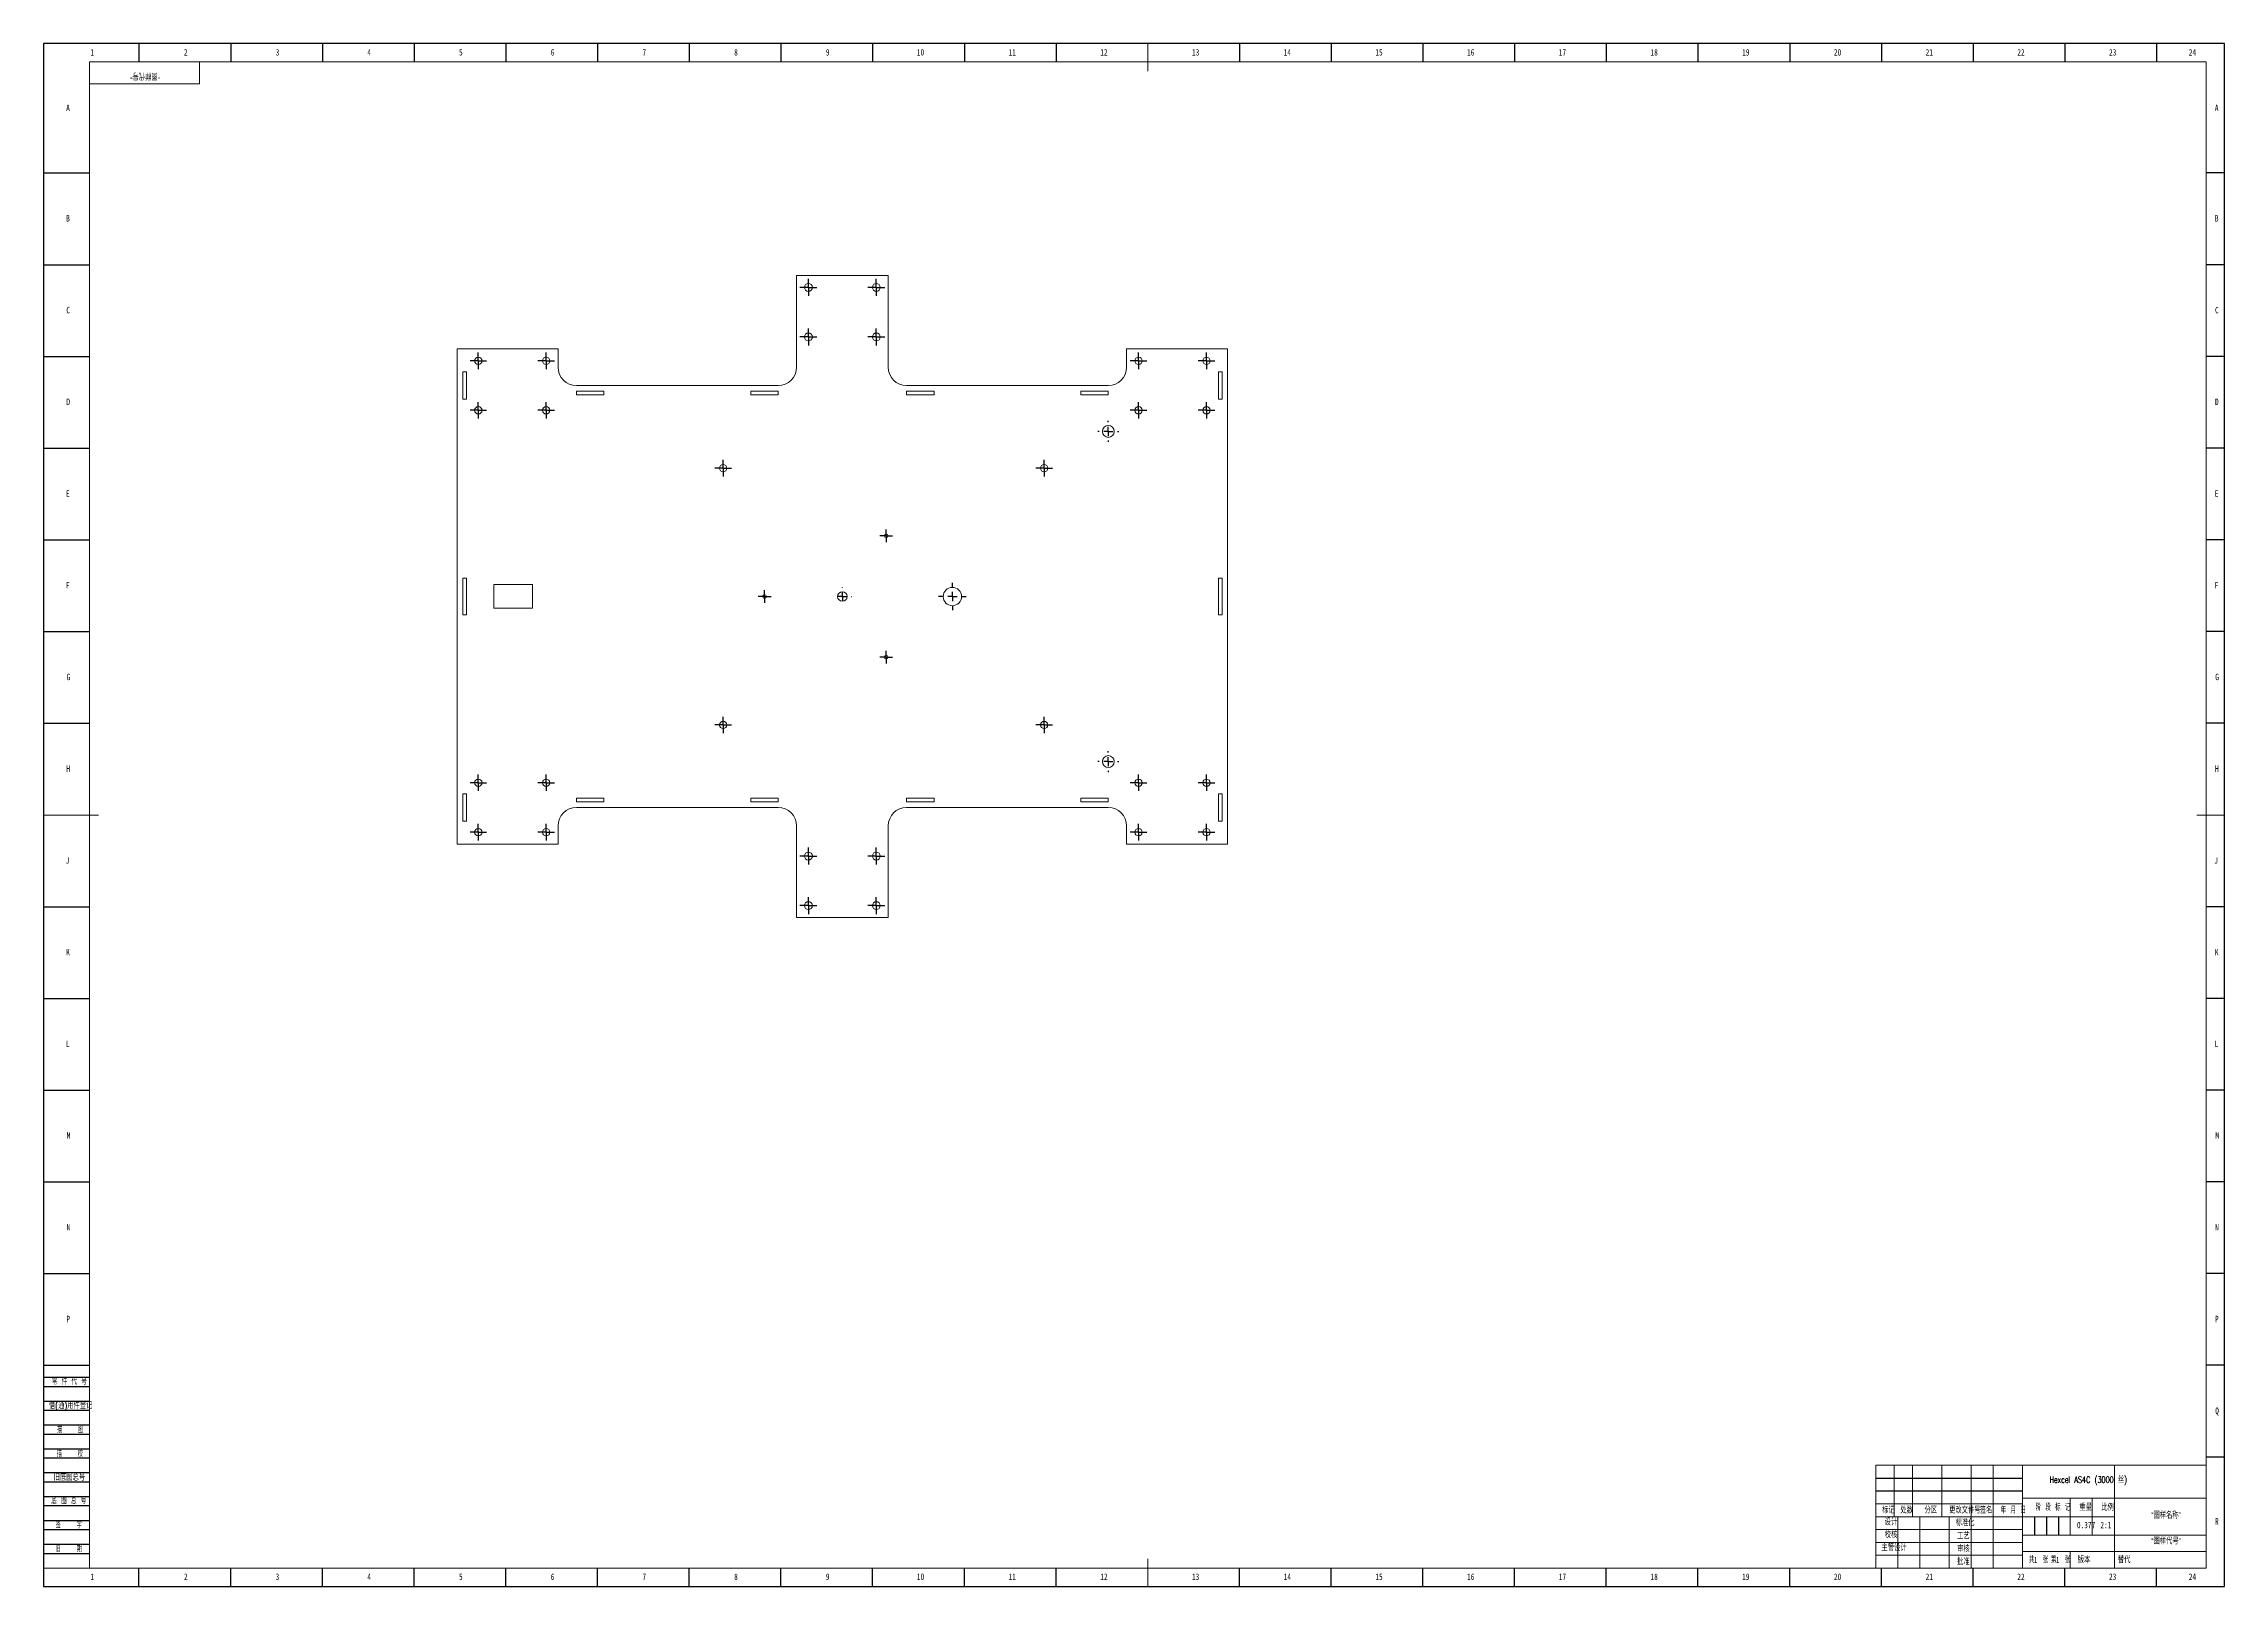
# Model space of a CAD drawing. Header units: millimetres. Extents: x 0 to 1189, y 0 to 841.
import ezdxf

# ---------------------------------------------------------------- set-up
doc = ezdxf.new("R2010")
doc.units = ezdxf.units.MM
for name, color, linetype in [('10', 7, 'Continuous'), ('5', 7, 'Continuous'), ('9', 7, 'Continuous'), ('SLD-0', 7, 'Continuous')]:
    doc.layers.add(name, color=color, linetype=linetype)
doc.styles.add('SLDTEXTSTYLE0', font='TXT', dxfattribs={"width": 0.7, "bigfont": 'bigfont'})
doc.styles.add('SLDTEXTSTYLE1', font='TXT', dxfattribs={"width": 0.6, "bigfont": 'bigfont'})
doc.styles.add('SLDTEXTSTYLE2', font='TXT', dxfattribs={"width": 0.614286, "bigfont": 'bigfont'})
doc.styles.add('SLDTEXTSTYLE3', font='TXT', dxfattribs={"width": 0.62, "bigfont": 'bigfont'})
doc.styles.add('SLDTEXTSTYLE4', font='TXT', dxfattribs={"width": 0.566667, "bigfont": 'bigfont'})
doc.styles.add('SLDTEXTSTYLE5', font='TXT', dxfattribs={"width": 0.7})

msp = doc.modelspace()

# ---------------------------------------------------------------- texts
at = {"layer": '10', "char_height": 3.5}
for s, insert, attachment_point, style in [('1', (26.5, 838), 2, 'SLDTEXTSTYLE5'), ('2', (77.5, 838), 2, 'SLDTEXTSTYLE5'), ('3', (127.5, 838), 2, 'SLDTEXTSTYLE5'), ('4', (177.5, 838), 2, 'SLDTEXTSTYLE5'), ('5', (227.5, 838), 2, 'SLDTEXTSTYLE5'), ('6', (277.5, 838), 2, 'SLDTEXTSTYLE5'), ('7', (327.5, 838), 2, 'SLDTEXTSTYLE5'), ('8', (377.5, 838), 2, 'SLDTEXTSTYLE5'), ('9', (427.5, 838), 2, 'SLDTEXTSTYLE5'), ('10', (478.1, 838), 2, 'SLDTEXTSTYLE5'), ('11', (528.1, 838), 2, 'SLDTEXTSTYLE5'), ('12', (578.1, 838), 2, 'SLDTEXTSTYLE5'), ('13', (628.1, 838), 2, 'SLDTEXTSTYLE5'), ('14', (678.1, 838), 2, 'SLDTEXTSTYLE5'), ('15', (728.1, 838), 2, 'SLDTEXTSTYLE5'), ('16', (778.1, 838), 2, 'SLDTEXTSTYLE5'), ('17', (828.1, 838), 2, 'SLDTEXTSTYLE5'), ('18', (878.1, 838), 2, 'SLDTEXTSTYLE5'), ('19', (928.1, 838), 2, 'SLDTEXTSTYLE5'), ('20', (978.1, 838), 2, 'SLDTEXTSTYLE5'), ('21', (1028.1, 838), 2, 'SLDTEXTSTYLE5'), ('22', (1078.1, 838), 2, 'SLDTEXTSTYLE5'), ('23', (1128.1, 838), 2, 'SLDTEXTSTYLE5'), ('24', (1171.6, 838), 2, 'SLDTEXTSTYLE5'), ('A', (13.3, 807.7), 2, 'SLDTEXTSTYLE5'), ('A', (1184.8, 807.7), 2, 'SLDTEXTSTYLE5'), ('B', (13.3, 747.5), 2, 'SLDTEXTSTYLE5'), ('B', (1184.8, 747.5), 2, 'SLDTEXTSTYLE5'), ('C', (13.4, 697.5), 2, 'SLDTEXTSTYLE5'), ('C', (1184.9, 697.5), 2, 'SLDTEXTSTYLE5'), ('D', (13.4, 647.5), 2, 'SLDTEXTSTYLE5'), ('D', (1184.9, 647.5), 2, 'SLDTEXTSTYLE5'), ('E', (13.3, 597.5), 2, 'SLDTEXTSTYLE5'), ('E', (1184.8, 597.5), 2, 'SLDTEXTSTYLE5'), ('F', (13.2, 547.5), 2, 'SLDTEXTSTYLE5'), ('F', (1184.7, 547.5), 2, 'SLDTEXTSTYLE5'), ('G', (13.5, 497.5), 2, 'SLDTEXTSTYLE5'), ('G', (1185, 497.5), 2, 'SLDTEXTSTYLE5'), ('H', (13.4, 447.5), 2, 'SLDTEXTSTYLE5'), ('H', (1184.9, 447.5), 2, 'SLDTEXTSTYLE5'), ('J', (13, 397.5), 2, 'SLDTEXTSTYLE5'), ('J', (1184.5, 397.5), 2, 'SLDTEXTSTYLE5'), ('K', (13.3, 347.5), 2, 'SLDTEXTSTYLE5'), ('K', (1184.8, 347.5), 2, 'SLDTEXTSTYLE5'), ('L', (13.2, 297.5), 2, 'SLDTEXTSTYLE5'), ('L', (1184.7, 297.5), 2, 'SLDTEXTSTYLE5'), ('M', (13.6, 247.5), 2, 'SLDTEXTSTYLE5'), ('M', (1185.1, 247.5), 2, 'SLDTEXTSTYLE5'), ('N', (13.5, 197.5), 2, 'SLDTEXTSTYLE5'), ('N', (1185, 197.5), 2, 'SLDTEXTSTYLE5'), ('P', (13.4, 147.5), 2, 'SLDTEXTSTYLE5'), ('P', (1184.9, 147.5), 2, 'SLDTEXTSTYLE5'), ('Q', (1185, 97.5), 2, 'SLDTEXTSTYLE5'), ('Hexcel AS4C (3000 丝)', (1114.8, 59.9), 2, 'SLDTEXTSTYLE0'), ('\\M+18167图样\\M+196BC\\M+18FCC\\M+18168', (1157.2, 40.5), 2, 'SLDTEXTSTYLE0'), ('R', (1184.9, 37.2), 2, 'SLDTEXTSTYLE5'), ('\\M+18D5A\\M+18A6A', (1007.2, 29.9), 2, 'SLDTEXTSTYLE0'), ('0.377', (1113.6, 35.2), 2, 'SLDTEXTSTYLE5'), ('\\M+18167图样\\M+191E3\\M+18D86\\M+18168', (1157.2, 26.4), 2, 'SLDTEXTSTYLE0'), ('\\M+18EE5\\M+18AC7设计', (1008.9, 22.8), 2, 'SLDTEXTSTYLE0'), ('1', (1085.1, 16.2), 1, 'SLDTEXTSTYLE5'), ('1', (1097.1, 16.2), 1, 'SLDTEXTSTYLE5'), ('1', (26.5, 7), 2, 'SLDTEXTSTYLE5'), ('2', (77.5, 7), 2, 'SLDTEXTSTYLE5'), ('3', (127.5, 7), 2, 'SLDTEXTSTYLE5'), ('4', (177.5, 7), 2, 'SLDTEXTSTYLE5'), ('5', (227.5, 7), 2, 'SLDTEXTSTYLE5'), ('6', (277.5, 7), 2, 'SLDTEXTSTYLE5'), ('7', (327.5, 7), 2, 'SLDTEXTSTYLE5'), ('8', (377.5, 7), 2, 'SLDTEXTSTYLE5'), ('9', (427.5, 7), 2, 'SLDTEXTSTYLE5'), ('10', (478.1, 7), 2, 'SLDTEXTSTYLE5'), ('11', (528.1, 7), 2, 'SLDTEXTSTYLE5'), ('12', (578.1, 7), 2, 'SLDTEXTSTYLE5'), ('13', (628.1, 7), 2, 'SLDTEXTSTYLE5'), ('14', (678.1, 7), 2, 'SLDTEXTSTYLE5'), ('15', (728.1, 7), 2, 'SLDTEXTSTYLE5'), ('16', (778.1, 7), 2, 'SLDTEXTSTYLE5'), ('17', (828.1, 7), 2, 'SLDTEXTSTYLE5'), ('18', (878.1, 7), 2, 'SLDTEXTSTYLE5'), ('19', (928.1, 7), 2, 'SLDTEXTSTYLE5'), ('20', (978.1, 7), 2, 'SLDTEXTSTYLE5'), ('21', (1028.1, 7), 2, 'SLDTEXTSTYLE5'), ('22', (1078.1, 7), 2, 'SLDTEXTSTYLE5'), ('23', (1128.1, 7), 2, 'SLDTEXTSTYLE5'), ('24', (1171.6, 7), 2, 'SLDTEXTSTYLE5')]:
    msp.add_mtext(s, dxfattribs=dict(at, insert=insert, attachment_point=attachment_point, style=style))
at = {"layer": '10', "color": 7, "insert": (1112.5, 16.2), "char_height": 3.5, "attachment_point": 2, "style": 'SLDTEXTSTYLE0'}
msp.add_mtext('\\M+194C5\\M+1967B', dxfattribs=at)
at = {"layer": '9', "color": 7, "char_height": 3.5}
for s, insert, attachment_point, style in [('\\M+197EB \\M+18C8F \\M+191E3 \\M+18D86', (4.5, 113.4), 1, 'SLDTEXTSTYLE2'), ('\\M+18ED8(\\M+192CA)\\M+19770\\M+18C8F\\M+1936F记', (2.9, 100.3), 1, 'SLDTEXTSTYLE0'), ('\\M+19560    图', (14.4, 87.2), 2, 'SLDTEXTSTYLE4'), ('\\M+19560    \\M+18D5A', (14.3, 74.1), 2, 'SLDTEXTSTYLE4'), ('\\M+18B8C\\M+192EA图总\\M+18D86', (5.5, 61.2), 1, 'SLDTEXTSTYLE0'), ('\\M+192EA 图 总 \\M+18D86', (4.2, 48.4), 1, 'SLDTEXTSTYLE2'), ('标记', (1005.8, 43.3), 2, 'SLDTEXTSTYLE0'), ('设计', (1007.2, 36.8), 2, 'SLDTEXTSTYLE0'), ('处\\M+19094', (1015.8, 43.3), 2, 'SLDTEXTSTYLE0'), ('\\M+195AA\\M+18BE6', (1028.9, 43.3), 2, 'SLDTEXTSTYLE0'), ('\\M+18D58\\M+189FC\\M+195B6\\M+18C8F\\M+18D86', (1047.5, 43.3), 2, 'SLDTEXTSTYLE0'), ('标\\M+18F79\\M+189BB', (1047.6, 36.4), 2, 'SLDTEXTSTYLE0'), ('签\\M+196BC', (1059.1, 43.3), 2, 'SLDTEXTSTYLE0'), ('\\M+1944E \\M+18C8E \\M+193FA', (1073.9, 43.3), 2, 'SLDTEXTSTYLE3'), ('阶 \\M+19269 标 记', (1095.5, 44.8), 2, 'SLDTEXTSTYLE2'), ('\\M+18F64\\M+197CA', (1113.4, 44.8), 2, 'SLDTEXTSTYLE0'), ('\\M+194E4\\M+197E1', (1125.3, 44.8), 2, 'SLDTEXTSTYLE0'), ('签    \\M+18E9A', (13.7, 35.2), 2, 'SLDTEXTSTYLE4'), ('\\M+18D48艺', (1046.7, 29.2), 2, 'SLDTEXTSTYLE0'), ('\\M+193FA    \\M+18AFA', (13.8, 22.2), 2, 'SLDTEXTSTYLE4'), ('\\M+194E1\\M+18F79', (1046.7, 15.2), 2, 'SLDTEXTSTYLE0'), ('审\\M+18A6A', (1046.7, 22.2), 2, 'SLDTEXTSTYLE0'), ('\\M+18BA4  张', (1087.7, 16.2), 2, 'SLDTEXTSTYLE1'), ('\\M+191E6  张', (1099.7, 16.2), 2, 'SLDTEXTSTYLE1')]:
    msp.add_mtext(s, dxfattribs=dict(at, insert=insert, attachment_point=attachment_point, style=style))
at = {"layer": 'SLD-0', "insert": (55.3, 821.7), "char_height": 3.5, "attachment_point": 2, "rotation": 180, "style": 'SLDTEXTSTYLE0'}
msp.add_mtext('\\M+18167图样\\M+191E3\\M+18D86\\M+18168', dxfattribs=at)
at = {"layer": 'SLD-0', "char_height": 3.5}
for s, insert, attachment_point, style in [('2:1', (1124.4, 35.2), 2, 'SLDTEXTSTYLE5'), ('\\M+191D6\\M+191E3', (1130.9, 16.2), 1, 'SLDTEXTSTYLE0')]:
    msp.add_mtext(s, dxfattribs=dict(at, insert=insert, attachment_point=attachment_point, style=style))

# ---------------------------------------------------------------- blocks, each defined once
blk = doc.blocks.new('SW_CENTERMARKSYMBOL_0')
at = {"layer": '10', "color": 0}
for p, q in [((-2.5, 0), (-4.5, 0)), ((0, 0), (-2.5, 0)), ((0, 2.5), (0, 4.5)), ((0, 0), (0, 2.5)), ((0, 0), (0, -2.5)), ((0, 0), (2.5, 0)), ((2.5, 0), (4.5, 0)), ((0, -2.5), (0, -4.5))]:
    blk.add_line(p, q, dxfattribs=at)
blk = doc.blocks.new('SW_CENTERMARKSYMBOL_1')
at = {"layer": '10', "color": 0}
for p, q in [((-2.5, 0), (-4.5, 0)), ((0, 0), (-2.5, 0)), ((0, 2.5), (0, 4.5)), ((0, 0), (0, 2.5)), ((0, 0), (0, -2.5)), ((0, 0), (2.5, 0)), ((2.5, 0), (4.5, 0)), ((0, -2.5), (0, -4.5))]:
    blk.add_line(p, q, dxfattribs=at)
blk = doc.blocks.new('SW_CENTERMARKSYMBOL_2')
at = {"layer": '10', "color": 0}
for p, q in [((-2.5, 0), (-4.5, 0)), ((0, 0), (-2.5, 0)), ((0, 2.5), (0, 4.5)), ((0, 0), (0, 2.5)), ((0, 0), (0, -2.5)), ((0, 0), (2.5, 0)), ((2.5, 0), (4.5, 0)), ((0, -2.5), (0, -4.5))]:
    blk.add_line(p, q, dxfattribs=at)
blk = doc.blocks.new('SW_CENTERMARKSYMBOL_3')
at = {"layer": '10', "color": 0}
for p, q in [((-2.5, 0), (-4.5, 0)), ((0, 0), (-2.5, 0)), ((0, 2.5), (0, 4.5)), ((0, 0), (0, 2.5)), ((0, 0), (0, -2.5)), ((0, 0), (2.5, 0)), ((2.5, 0), (4.5, 0)), ((0, -2.5), (0, -4.5))]:
    blk.add_line(p, q, dxfattribs=at)
blk = doc.blocks.new('SW_CENTERMARKSYMBOL_4')
at = {"layer": '10', "color": 0}
for p, q in [((-2.5, 0), (-4.5, 0)), ((0, 0), (-2.5, 0)), ((0, 2.5), (0, 4.5)), ((0, 0), (0, 2.5)), ((0, 0), (0, -2.5)), ((0, 0), (2.5, 0)), ((2.5, 0), (4.5, 0)), ((0, -2.5), (0, -4.5))]:
    blk.add_line(p, q, dxfattribs=at)
blk = doc.blocks.new('SW_CENTERMARKSYMBOL_5')
at = {"layer": '10', "color": 0}
for p, q in [((-2.5, 0), (-4.5, 0)), ((0, 0), (-2.5, 0)), ((0, 2.5), (0, 4.5)), ((0, 0), (0, 2.5)), ((0, 0), (0, -2.5)), ((0, 0), (2.5, 0)), ((2.5, 0), (4.5, 0)), ((0, -2.5), (0, -4.5))]:
    blk.add_line(p, q, dxfattribs=at)
blk = doc.blocks.new('SW_CENTERMARKSYMBOL_6')
at = {"layer": '10', "color": 0}
for p, q in [((-2.5, 0), (-4.5, 0)), ((0, 0), (-2.5, 0)), ((0, 2.5), (0, 4.5)), ((0, 0), (0, 2.5)), ((0, 0), (0, -2.5)), ((0, 0), (2.5, 0)), ((2.5, 0), (4.5, 0)), ((0, -2.5), (0, -4.5))]:
    blk.add_line(p, q, dxfattribs=at)
blk = doc.blocks.new('SW_CENTERMARKSYMBOL_7')
at = {"layer": '10', "color": 0}
for p, q in [((-2.5, 0), (-4.5, 0)), ((0, 0), (-2.5, 0)), ((0, 2.5), (0, 4.5)), ((0, 0), (0, 2.5)), ((0, 0), (0, -2.5)), ((0, 0), (2.5, 0)), ((2.5, 0), (4.5, 0)), ((0, -2.5), (0, -4.5))]:
    blk.add_line(p, q, dxfattribs=at)
blk = doc.blocks.new('SW_CENTERMARKSYMBOL_8')
at = {"layer": '10', "color": 0}
for p, q in [((-2.5, 0), (-4.5, 0)), ((0, 0), (-2.5, 0)), ((0, 2.5), (0, 4.5)), ((0, 0), (0, 2.5)), ((0, 0), (0, -2.5)), ((0, 0), (2.5, 0)), ((2.5, 0), (4.5, 0)), ((0, -2.5), (0, -4.5))]:
    blk.add_line(p, q, dxfattribs=at)
blk = doc.blocks.new('SW_CENTERMARKSYMBOL_9')
at = {"layer": '10', "color": 0}
for p, q in [((-2.5, 0), (-4.5, 0)), ((0, 0), (-2.5, 0)), ((0, 2.5), (0, 4.5)), ((0, 0), (0, 2.5)), ((0, 0), (0, -2.5)), ((0, 0), (2.5, 0)), ((2.5, 0), (4.5, 0)), ((0, -2.5), (0, -4.5))]:
    blk.add_line(p, q, dxfattribs=at)
blk = doc.blocks.new('SW_CENTERMARKSYMBOL_10')
at = {"layer": '10', "color": 0}
for p, q in [((-2.5, 0), (-4.5, 0)), ((0, 0), (-2.5, 0)), ((0, 2.5), (0, 4.5)), ((0, 0), (0, 2.5)), ((0, 0), (0, -2.5)), ((0, 0), (2.5, 0)), ((2.5, 0), (4.5, 0)), ((0, -2.5), (0, -4.5))]:
    blk.add_line(p, q, dxfattribs=at)
blk = doc.blocks.new('SW_CENTERMARKSYMBOL_11')
at = {"layer": '10', "color": 0}
for p, q in [((-2.5, 0), (-4.5, 0)), ((0, 0), (-2.5, 0)), ((0, 2.5), (0, 4.5)), ((0, 0), (0, 2.5)), ((0, 0), (0, -2.5)), ((0, 0), (2.5, 0)), ((2.5, 0), (4.5, 0)), ((0, -2.5), (0, -4.5))]:
    blk.add_line(p, q, dxfattribs=at)
blk = doc.blocks.new('SW_CENTERMARKSYMBOL_12')
at = {"layer": '10', "color": 0}
for p, q in [((-2.5, 0), (-4.5, 0)), ((0, 0), (-2.5, 0)), ((0, 2.5), (0, 4.5)), ((0, 0), (0, 2.5)), ((0, 0), (0, -2.5)), ((0, 0), (2.5, 0)), ((2.5, 0), (4.5, 0)), ((0, -2.5), (0, -4.5))]:
    blk.add_line(p, q, dxfattribs=at)
blk = doc.blocks.new('SW_CENTERMARKSYMBOL_13')
at = {"layer": '10', "color": 0}
for p, q in [((-2.5, 0), (-4.5, 0)), ((0, 0), (-2.5, 0)), ((0, 2.5), (0, 4.5)), ((0, 0), (0, 2.5)), ((0, 0), (0, -2.5)), ((0, 0), (2.5, 0)), ((2.5, 0), (4.5, 0)), ((0, -2.5), (0, -4.5))]:
    blk.add_line(p, q, dxfattribs=at)
blk = doc.blocks.new('SW_CENTERMARKSYMBOL_14')
at = {"layer": '10', "color": 0}
for p, q in [((-2.5, 0), (-4.5, 0)), ((0, 0), (-2.5, 0)), ((0, 2.5), (0, 4.5)), ((0, 0), (0, 2.5)), ((0, 0), (0, -2.5)), ((0, 0), (2.5, 0)), ((2.5, 0), (4.5, 0)), ((0, -2.5), (0, -4.5))]:
    blk.add_line(p, q, dxfattribs=at)
blk = doc.blocks.new('SW_CENTERMARKSYMBOL_15')
at = {"layer": '10', "color": 0}
for p, q in [((-2.5, 0), (-4.5, 0)), ((0, 0), (-2.5, 0)), ((0, 2.5), (0, 4.5)), ((0, 0), (0, 2.5)), ((0, 0), (0, -2.5)), ((0, 0), (2.5, 0)), ((2.5, 0), (4.5, 0)), ((0, -2.5), (0, -4.5))]:
    blk.add_line(p, q, dxfattribs=at)
blk = doc.blocks.new('SW_CENTERMARKSYMBOL_16')
at = {"layer": '10', "color": 0}
for p, q in [((-2.5, 0), (-4.65, 0)), ((0, 0), (-2.5, 0)), ((0, 2.5), (0, 4.65)), ((0, 0), (0, 2.5)), ((0, 0), (0, -2.5)), ((0, 0), (2.5, 0)), ((2.5, 0), (4.65, 0)), ((0, -2.5), (0, -4.65))]:
    blk.add_line(p, q, dxfattribs=at)
blk = doc.blocks.new('SW_CENTERMARKSYMBOL_17')
at = {"layer": '10', "color": 0}
for p, q in [((-2.5, 0), (-4.65, 0)), ((0, 0), (-2.5, 0)), ((0, 2.5), (0, 4.65)), ((0, 0), (0, 2.5)), ((0, 0), (0, -2.5)), ((0, 0), (2.5, 0)), ((2.5, 0), (4.65, 0)), ((0, -2.5), (0, -4.65))]:
    blk.add_line(p, q, dxfattribs=at)
blk = doc.blocks.new('SW_CENTERMARKSYMBOL_18')
at = {"layer": '10', "color": 0}
for p, q in [((-2.5, 0), (-4.65, 0)), ((0, 0), (-2.5, 0)), ((0, 2.5), (0, 4.65)), ((0, 0), (0, 2.5)), ((0, 0), (0, -2.5)), ((0, 0), (2.5, 0)), ((2.5, 0), (4.65, 0)), ((0, -2.5), (0, -4.65))]:
    blk.add_line(p, q, dxfattribs=at)
blk = doc.blocks.new('SW_CENTERMARKSYMBOL_19')
at = {"layer": '10', "color": 0}
for p, q in [((-2.5, 0), (-4.65, 0)), ((0, 0), (-2.5, 0)), ((0, 2.5), (0, 4.65)), ((0, 0), (0, 2.5)), ((0, 0), (0, -2.5)), ((0, 0), (2.5, 0)), ((2.5, 0), (4.65, 0)), ((0, -2.5), (0, -4.65))]:
    blk.add_line(p, q, dxfattribs=at)
blk = doc.blocks.new('SW_CENTERMARKSYMBOL_20')
at = {"layer": '10', "color": 0}
for p, q in [((-2.5, 0), (-4.65, 0)), ((0, 0), (-2.5, 0)), ((0, 2.5), (0, 4.65)), ((0, 0), (0, 2.5)), ((0, 0), (0, -2.5)), ((0, 0), (2.5, 0)), ((2.5, 0), (4.65, 0)), ((0, -2.5), (0, -4.65))]:
    blk.add_line(p, q, dxfattribs=at)
blk = doc.blocks.new('SW_CENTERMARKSYMBOL_21')
at = {"layer": '10', "color": 0}
for p, q in [((-2.5, 0), (-4.65, 0)), ((0, 0), (-2.5, 0)), ((0, 2.5), (0, 4.65)), ((0, 0), (0, 2.5)), ((0, 0), (0, -2.5)), ((0, 0), (2.5, 0)), ((2.5, 0), (4.65, 0)), ((0, -2.5), (0, -4.65))]:
    blk.add_line(p, q, dxfattribs=at)
blk = doc.blocks.new('SW_CENTERMARKSYMBOL_22')
at = {"layer": '10', "color": 0}
for p, q in [((-2.5, 0), (-4.65, 0)), ((0, 0), (-2.5, 0)), ((0, 2.5), (0, 4.65)), ((0, 0), (0, 2.5)), ((0, 0), (0, -2.5)), ((0, 0), (2.5, 0)), ((2.5, 0), (4.65, 0)), ((0, -2.5), (0, -4.65))]:
    blk.add_line(p, q, dxfattribs=at)
blk = doc.blocks.new('SW_CENTERMARKSYMBOL_23')
at = {"layer": '10', "color": 0}
for p, q in [((-2.5, 0), (-4.65, 0)), ((0, 0), (-2.5, 0)), ((0, 2.5), (0, 4.65)), ((0, 0), (0, 2.5)), ((0, 0), (0, -2.5)), ((0, 0), (2.5, 0)), ((2.5, 0), (4.65, 0)), ((0, -2.5), (0, -4.65))]:
    blk.add_line(p, q, dxfattribs=at)
blk = doc.blocks.new('SW_CENTERMARKSYMBOL_24')
at = {"layer": '10', "color": 0}
for p, q in [((-5, 0), (-5.1, 0)), ((0, 0), (-2.5, 0)), ((0, 5), (0, 5.1)), ((0, 0), (0, 2.5)), ((0, 0), (0, -2.5)), ((0, 0), (2.5, 0)), ((5, 0), (5.1, 0)), ((0, -5), (0, -5.1))]:
    blk.add_line(p, q, dxfattribs=at)
blk = doc.blocks.new('SW_CENTERMARKSYMBOL_25')
at = {"layer": '10', "color": 0}
for p, q in [((-2.5, 0), (-3.5, 0)), ((0, 0), (-2.5, 0)), ((0, 2.5), (0, 3.5)), ((0, 0), (0, 2.5)), ((0, 0), (0, -2.5)), ((0, 0), (2.5, 0)), ((2.5, 0), (3.5, 0)), ((0, -2.5), (0, -3.5))]:
    blk.add_line(p, q, dxfattribs=at)
blk = doc.blocks.new('SW_CENTERMARKSYMBOL_26')
at = {"layer": '10', "color": 0}
for p, q in [((-2.5, 0), (-3.5, 0)), ((0, 0), (-2.5, 0)), ((0, 2.5), (0, 3.5)), ((0, 0), (0, 2.5)), ((0, 0), (0, -2.5)), ((0, 0), (2.5, 0)), ((2.5, 0), (3.5, 0)), ((0, -2.5), (0, -3.5))]:
    blk.add_line(p, q, dxfattribs=at)
blk = doc.blocks.new('SW_CENTERMARKSYMBOL_27')
at = {"layer": '10', "color": 0}
for p, q in [((-2.5, 0), (-3.5, 0)), ((0, 0), (-2.5, 0)), ((0, 2.5), (0, 3.5)), ((0, 0), (0, 2.5)), ((0, 0), (0, -2.5)), ((0, 0), (2.5, 0)), ((2.5, 0), (3.5, 0)), ((0, -2.5), (0, -3.5))]:
    blk.add_line(p, q, dxfattribs=at)
blk = doc.blocks.new('SW_CENTERMARKSYMBOL_28')
at = {"layer": '10', "color": 0}
for p, q in [((-2.5, 0), (-4.5, 0)), ((0, 0), (-2.5, 0)), ((0, 2.5), (0, 4.5)), ((0, 0), (0, 2.5)), ((0, 0), (0, -2.5)), ((0, 0), (2.5, 0)), ((2.5, 0), (4.5, 0)), ((0, -2.5), (0, -4.5))]:
    blk.add_line(p, q, dxfattribs=at)
blk = doc.blocks.new('SW_CENTERMARKSYMBOL_29')
at = {"layer": '10', "color": 0}
for p, q in [((-2.5, 0), (-4.5, 0)), ((0, 0), (-2.5, 0)), ((0, 2.5), (0, 4.5)), ((0, 0), (0, 2.5)), ((0, 0), (0, -2.5)), ((0, 0), (2.5, 0)), ((2.5, 0), (4.5, 0)), ((0, -2.5), (0, -4.5))]:
    blk.add_line(p, q, dxfattribs=at)
blk = doc.blocks.new('SW_CENTERMARKSYMBOL_30')
at = {"layer": '10', "color": 0}
for p, q in [((-2.5, 0), (-4.5, 0)), ((0, 0), (-2.5, 0)), ((0, 2.5), (0, 4.5)), ((0, 0), (0, 2.5)), ((0, 0), (0, -2.5)), ((0, 0), (2.5, 0)), ((2.5, 0), (4.5, 0)), ((0, -2.5), (0, -4.5))]:
    blk.add_line(p, q, dxfattribs=at)
blk = doc.blocks.new('SW_CENTERMARKSYMBOL_31')
at = {"layer": '10', "color": 0}
for p, q in [((-2.5, 0), (-4.5, 0)), ((0, 0), (-2.5, 0)), ((0, 2.5), (0, 4.5)), ((0, 0), (0, 2.5)), ((0, 0), (0, -2.5)), ((0, 0), (2.5, 0)), ((2.5, 0), (4.5, 0)), ((0, -2.5), (0, -4.5))]:
    blk.add_line(p, q, dxfattribs=at)
blk = doc.blocks.new('SW_CENTERMARKSYMBOL_32')
at = {"layer": '10', "color": 0}
for p, q in [((-5, 0), (-5.75, 0)), ((0, 0), (-2.5, 0)), ((0, 5), (0, 5.75)), ((0, 0), (0, 2.5)), ((0, 0), (0, -2.5)), ((0, 0), (2.5, 0)), ((5, 0), (5.75, 0)), ((0, -5), (0, -5.75))]:
    blk.add_line(p, q, dxfattribs=at)
blk = doc.blocks.new('SW_CENTERMARKSYMBOL_33')
at = {"layer": '10', "color": 0}
for p, q in [((-5, 0), (-5.75, 0)), ((0, 0), (-2.5, 0)), ((0, 5), (0, 5.75)), ((0, 0), (0, 2.5)), ((0, 0), (0, -2.5)), ((0, 0), (2.5, 0)), ((5, 0), (5.75, 0)), ((0, -5), (0, -5.75))]:
    blk.add_line(p, q, dxfattribs=at)
blk = doc.blocks.new('SW_CENTERMARKSYMBOL_34')
at = {"layer": '10', "color": 0}
for p, q in [((-5, 0), (-7.5, 0)), ((0, 0), (-2.5, 0)), ((0, 5), (0, 7.5)), ((0, 0), (0, 2.5)), ((0, 0), (0, -2.5)), ((0, 0), (2.5, 0)), ((5, 0), (7.5, 0)), ((0, -5), (0, -7.5))]:
    blk.add_line(p, q, dxfattribs=at)
blk = doc.blocks.new('SW_CENTERMARKSYMBOL_35')
at = {"layer": '10', "color": 0}
for p, q in [((-2.5, 0), (-4.5, 0)), ((0, 0), (-2.5, 0)), ((0, 2.5), (0, 4.5)), ((0, 0), (0, 2.5)), ((0, 0), (0, -2.5)), ((0, 0), (2.5, 0)), ((2.5, 0), (4.5, 0)), ((0, -2.5), (0, -4.5))]:
    blk.add_line(p, q, dxfattribs=at)
blk = doc.blocks.new('SW_CENTERMARKSYMBOL_36')
at = {"layer": '10', "color": 0}
for p, q in [((-2.5, 0), (-4.5, 0)), ((0, 0), (-2.5, 0)), ((0, 2.5), (0, 4.5)), ((0, 0), (0, 2.5)), ((0, 0), (0, -2.5)), ((0, 0), (2.5, 0)), ((2.5, 0), (4.5, 0)), ((0, -2.5), (0, -4.5))]:
    blk.add_line(p, q, dxfattribs=at)
blk = doc.blocks.new('SW_CENTERMARKSYMBOL_37')
at = {"layer": '10', "color": 0}
for p, q in [((-2.5, 0), (-4.5, 0)), ((0, 0), (-2.5, 0)), ((0, 2.5), (0, 4.5)), ((0, 0), (0, 2.5)), ((0, 0), (0, -2.5)), ((0, 0), (2.5, 0)), ((2.5, 0), (4.5, 0)), ((0, -2.5), (0, -4.5))]:
    blk.add_line(p, q, dxfattribs=at)
blk = doc.blocks.new('SW_CENTERMARKSYMBOL_38')
at = {"layer": '10', "color": 0}
for p, q in [((-2.5, 0), (-4.5, 0)), ((0, 0), (-2.5, 0)), ((0, 2.5), (0, 4.5)), ((0, 0), (0, 2.5)), ((0, 0), (0, -2.5)), ((0, 0), (2.5, 0)), ((2.5, 0), (4.5, 0)), ((0, -2.5), (0, -4.5))]:
    blk.add_line(p, q, dxfattribs=at)
blk = doc.blocks.new('SW_CENTERMARKSYMBOL_39')
at = {"layer": '10', "color": 0}
for p, q in [((-2.5, 0), (-4.5, 0)), ((0, 0), (-2.5, 0)), ((0, 2.5), (0, 4.5)), ((0, 0), (0, 2.5)), ((0, 0), (0, -2.5)), ((0, 0), (2.5, 0)), ((2.5, 0), (4.5, 0)), ((0, -2.5), (0, -4.5))]:
    blk.add_line(p, q, dxfattribs=at)
blk = doc.blocks.new('SW_CENTERMARKSYMBOL_40')
at = {"layer": '10', "color": 0}
for p, q in [((-2.5, 0), (-4.5, 0)), ((0, 0), (-2.5, 0)), ((0, 2.5), (0, 4.5)), ((0, 0), (0, 2.5)), ((0, 0), (0, -2.5)), ((0, 0), (2.5, 0)), ((2.5, 0), (4.5, 0)), ((0, -2.5), (0, -4.5))]:
    blk.add_line(p, q, dxfattribs=at)
blk = doc.blocks.new('SW_CENTERMARKSYMBOL_41')
at = {"layer": '10', "color": 0}
for p, q in [((-2.5, 0), (-4.5, 0)), ((0, 0), (-2.5, 0)), ((0, 2.5), (0, 4.5)), ((0, 0), (0, 2.5)), ((0, 0), (0, -2.5)), ((0, 0), (2.5, 0)), ((2.5, 0), (4.5, 0)), ((0, -2.5), (0, -4.5))]:
    blk.add_line(p, q, dxfattribs=at)
blk = doc.blocks.new('SW_CENTERMARKSYMBOL_42')
at = {"layer": '10', "color": 0}
for p, q in [((-2.5, 0), (-4.5, 0)), ((0, 0), (-2.5, 0)), ((0, 2.5), (0, 4.5)), ((0, 0), (0, 2.5)), ((0, 0), (0, -2.5)), ((0, 0), (2.5, 0)), ((2.5, 0), (4.5, 0)), ((0, -2.5), (0, -4.5))]:
    blk.add_line(p, q, dxfattribs=at)
blk = doc.blocks.new('SW_CENTERMARKSYMBOL_43')
at = {"layer": '10', "color": 0}
for p, q in [((-2.5, 0), (-4.5, 0)), ((0, 0), (-2.5, 0)), ((0, 2.5), (0, 4.5)), ((0, 0), (0, 2.5)), ((0, 0), (0, -2.5)), ((0, 0), (2.5, 0)), ((2.5, 0), (4.5, 0)), ((0, -2.5), (0, -4.5))]:
    blk.add_line(p, q, dxfattribs=at)
blk = doc.blocks.new('SW_CENTERMARKSYMBOL_44')
at = {"layer": '10', "color": 0}
for p, q in [((-2.5, 0), (-4.5, 0)), ((0, 0), (-2.5, 0)), ((0, 2.5), (0, 4.5)), ((0, 0), (0, 2.5)), ((0, 0), (0, -2.5)), ((0, 0), (2.5, 0)), ((2.5, 0), (4.5, 0)), ((0, -2.5), (0, -4.5))]:
    blk.add_line(p, q, dxfattribs=at)
blk = doc.blocks.new('SW_CENTERMARKSYMBOL_45')
at = {"layer": '10', "color": 0}
for p, q in [((-2.5, 0), (-4.5, 0)), ((0, 0), (-2.5, 0)), ((0, 2.5), (0, 4.5)), ((0, 0), (0, 2.5)), ((0, 0), (0, -2.5)), ((0, 0), (2.5, 0)), ((2.5, 0), (4.5, 0)), ((0, -2.5), (0, -4.5))]:
    blk.add_line(p, q, dxfattribs=at)
blk = doc.blocks.new('SW_CENTERMARKSYMBOL_46')
at = {"layer": '10', "color": 0}
for p, q in [((-2.5, 0), (-4.5, 0)), ((0, 0), (-2.5, 0)), ((0, 2.5), (0, 4.5)), ((0, 0), (0, 2.5)), ((0, 0), (0, -2.5)), ((0, 0), (2.5, 0)), ((2.5, 0), (4.5, 0)), ((0, -2.5), (0, -4.5))]:
    blk.add_line(p, q, dxfattribs=at)
blk = doc.blocks.new('SW_CENTERMARKSYMBOL_47')
at = {"layer": '10', "color": 0}
for p, q in [((-2.5, 0), (-4.5, 0)), ((0, 0), (-2.5, 0)), ((0, 2.5), (0, 4.5)), ((0, 0), (0, 2.5)), ((0, 0), (0, -2.5)), ((0, 0), (2.5, 0)), ((2.5, 0), (4.5, 0)), ((0, -2.5), (0, -4.5))]:
    blk.add_line(p, q, dxfattribs=at)
blk = doc.blocks.new('SW_CENTERMARKSYMBOL_48')
at = {"layer": '10', "color": 0}
for p, q in [((-2.5, 0), (-4.5, 0)), ((0, 0), (-2.5, 0)), ((0, 2.5), (0, 4.5)), ((0, 0), (0, 2.5)), ((0, 0), (0, -2.5)), ((0, 0), (2.5, 0)), ((2.5, 0), (4.5, 0)), ((0, -2.5), (0, -4.5))]:
    blk.add_line(p, q, dxfattribs=at)
blk = doc.blocks.new('SW_CENTERMARKSYMBOL_49')
at = {"layer": '10', "color": 0}
for p, q in [((-2.5, 0), (-4.5, 0)), ((0, 0), (-2.5, 0)), ((0, 2.5), (0, 4.5)), ((0, 0), (0, 2.5)), ((0, 0), (0, -2.5)), ((0, 0), (2.5, 0)), ((2.5, 0), (4.5, 0)), ((0, -2.5), (0, -4.5))]:
    blk.add_line(p, q, dxfattribs=at)
blk = doc.blocks.new('SW_CENTERMARKSYMBOL_50')
at = {"layer": '10', "color": 0}
for p, q in [((-2.5, 0), (-4.5, 0)), ((0, 0), (-2.5, 0)), ((0, 2.5), (0, 4.5)), ((0, 0), (0, 2.5)), ((0, 0), (0, -2.5)), ((0, 0), (2.5, 0)), ((2.5, 0), (4.5, 0)), ((0, -2.5), (0, -4.5))]:
    blk.add_line(p, q, dxfattribs=at)
blk = doc.blocks.new('SW_CENTERMARKSYMBOL_51')
at = {"layer": '10', "color": 0}
for p, q in [((-2.5, 0), (-4.65, 0)), ((0, 0), (-2.5, 0)), ((0, 2.5), (0, 4.65)), ((0, 0), (0, 2.5)), ((0, 0), (0, -2.5)), ((0, 0), (2.5, 0)), ((2.5, 0), (4.65, 0)), ((0, -2.5), (0, -4.65))]:
    blk.add_line(p, q, dxfattribs=at)
blk = doc.blocks.new('SW_CENTERMARKSYMBOL_52')
at = {"layer": '10', "color": 0}
for p, q in [((-2.5, 0), (-4.65, 0)), ((0, 0), (-2.5, 0)), ((0, 2.5), (0, 4.65)), ((0, 0), (0, 2.5)), ((0, 0), (0, -2.5)), ((0, 0), (2.5, 0)), ((2.5, 0), (4.65, 0)), ((0, -2.5), (0, -4.65))]:
    blk.add_line(p, q, dxfattribs=at)
blk = doc.blocks.new('SW_CENTERMARKSYMBOL_53')
at = {"layer": '10', "color": 0}
for p, q in [((-2.5, 0), (-4.65, 0)), ((0, 0), (-2.5, 0)), ((0, 2.5), (0, 4.65)), ((0, 0), (0, 2.5)), ((0, 0), (0, -2.5)), ((0, 0), (2.5, 0)), ((2.5, 0), (4.65, 0)), ((0, -2.5), (0, -4.65))]:
    blk.add_line(p, q, dxfattribs=at)
blk = doc.blocks.new('SW_CENTERMARKSYMBOL_54')
at = {"layer": '10', "color": 0}
for p, q in [((-2.5, 0), (-4.65, 0)), ((0, 0), (-2.5, 0)), ((0, 2.5), (0, 4.65)), ((0, 0), (0, 2.5)), ((0, 0), (0, -2.5)), ((0, 0), (2.5, 0)), ((2.5, 0), (4.65, 0)), ((0, -2.5), (0, -4.65))]:
    blk.add_line(p, q, dxfattribs=at)
blk = doc.blocks.new('SW_CENTERMARKSYMBOL_55')
at = {"layer": '10', "color": 0}
for p, q in [((-2.5, 0), (-4.65, 0)), ((0, 0), (-2.5, 0)), ((0, 2.5), (0, 4.65)), ((0, 0), (0, 2.5)), ((0, 0), (0, -2.5)), ((0, 0), (2.5, 0)), ((2.5, 0), (4.65, 0)), ((0, -2.5), (0, -4.65))]:
    blk.add_line(p, q, dxfattribs=at)
blk = doc.blocks.new('SW_CENTERMARKSYMBOL_56')
at = {"layer": '10', "color": 0}
for p, q in [((-2.5, 0), (-4.65, 0)), ((0, 0), (-2.5, 0)), ((0, 2.5), (0, 4.65)), ((0, 0), (0, 2.5)), ((0, 0), (0, -2.5)), ((0, 0), (2.5, 0)), ((2.5, 0), (4.65, 0)), ((0, -2.5), (0, -4.65))]:
    blk.add_line(p, q, dxfattribs=at)
blk = doc.blocks.new('SW_CENTERMARKSYMBOL_57')
at = {"layer": '10', "color": 0}
for p, q in [((-2.5, 0), (-4.65, 0)), ((0, 0), (-2.5, 0)), ((0, 2.5), (0, 4.65)), ((0, 0), (0, 2.5)), ((0, 0), (0, -2.5)), ((0, 0), (2.5, 0)), ((2.5, 0), (4.65, 0)), ((0, -2.5), (0, -4.65))]:
    blk.add_line(p, q, dxfattribs=at)
blk = doc.blocks.new('SW_CENTERMARKSYMBOL_58')
at = {"layer": '10', "color": 0}
for p, q in [((-2.5, 0), (-4.65, 0)), ((0, 0), (-2.5, 0)), ((0, 2.5), (0, 4.65)), ((0, 0), (0, 2.5)), ((0, 0), (0, -2.5)), ((0, 0), (2.5, 0)), ((2.5, 0), (4.65, 0)), ((0, -2.5), (0, -4.65))]:
    blk.add_line(p, q, dxfattribs=at)
blk = doc.blocks.new('SW_CENTERMARKSYMBOL_59')
at = {"layer": '10', "color": 0}
for p, q in [((-5, 0), (-5.1, 0)), ((0, 0), (-2.5, 0)), ((0, 5), (0, 5.1)), ((0, 0), (0, 2.5)), ((0, 0), (0, -2.5)), ((0, 0), (2.5, 0)), ((5, 0), (5.1, 0)), ((0, -5), (0, -5.1))]:
    blk.add_line(p, q, dxfattribs=at)
blk = doc.blocks.new('SW_CENTERMARKSYMBOL_60')
at = {"layer": '10', "color": 0}
for p, q in [((-2.5, 0), (-3.5, 0)), ((0, 0), (-2.5, 0)), ((0, 2.5), (0, 3.5)), ((0, 0), (0, 2.5)), ((0, 0), (0, -2.5)), ((0, 0), (2.5, 0)), ((2.5, 0), (3.5, 0)), ((0, -2.5), (0, -3.5))]:
    blk.add_line(p, q, dxfattribs=at)
blk = doc.blocks.new('SW_CENTERMARKSYMBOL_61')
at = {"layer": '10', "color": 0}
for p, q in [((-2.5, 0), (-3.5, 0)), ((0, 0), (-2.5, 0)), ((0, 2.5), (0, 3.5)), ((0, 0), (0, 2.5)), ((0, 0), (0, -2.5)), ((0, 0), (2.5, 0)), ((2.5, 0), (3.5, 0)), ((0, -2.5), (0, -3.5))]:
    blk.add_line(p, q, dxfattribs=at)
blk = doc.blocks.new('SW_CENTERMARKSYMBOL_62')
at = {"layer": '10', "color": 0}
for p, q in [((-2.5, 0), (-3.5, 0)), ((0, 0), (-2.5, 0)), ((0, 2.5), (0, 3.5)), ((0, 0), (0, 2.5)), ((0, 0), (0, -2.5)), ((0, 0), (2.5, 0)), ((2.5, 0), (3.5, 0)), ((0, -2.5), (0, -3.5))]:
    blk.add_line(p, q, dxfattribs=at)
blk = doc.blocks.new('SW_CENTERMARKSYMBOL_63')
at = {"layer": '10', "color": 0}
for p, q in [((-2.5, 0), (-4.5, 0)), ((0, 0), (-2.5, 0)), ((0, 2.5), (0, 4.5)), ((0, 0), (0, 2.5)), ((0, 0), (0, -2.5)), ((0, 0), (2.5, 0)), ((2.5, 0), (4.5, 0)), ((0, -2.5), (0, -4.5))]:
    blk.add_line(p, q, dxfattribs=at)
blk = doc.blocks.new('SW_CENTERMARKSYMBOL_64')
at = {"layer": '10', "color": 0}
for p, q in [((-2.5, 0), (-4.5, 0)), ((0, 0), (-2.5, 0)), ((0, 2.5), (0, 4.5)), ((0, 0), (0, 2.5)), ((0, 0), (0, -2.5)), ((0, 0), (2.5, 0)), ((2.5, 0), (4.5, 0)), ((0, -2.5), (0, -4.5))]:
    blk.add_line(p, q, dxfattribs=at)
blk = doc.blocks.new('SW_CENTERMARKSYMBOL_65')
at = {"layer": '10', "color": 0}
for p, q in [((-2.5, 0), (-4.5, 0)), ((0, 0), (-2.5, 0)), ((0, 2.5), (0, 4.5)), ((0, 0), (0, 2.5)), ((0, 0), (0, -2.5)), ((0, 0), (2.5, 0)), ((2.5, 0), (4.5, 0)), ((0, -2.5), (0, -4.5))]:
    blk.add_line(p, q, dxfattribs=at)
blk = doc.blocks.new('SW_CENTERMARKSYMBOL_66')
at = {"layer": '10', "color": 0}
for p, q in [((-2.5, 0), (-4.5, 0)), ((0, 0), (-2.5, 0)), ((0, 2.5), (0, 4.5)), ((0, 0), (0, 2.5)), ((0, 0), (0, -2.5)), ((0, 0), (2.5, 0)), ((2.5, 0), (4.5, 0)), ((0, -2.5), (0, -4.5))]:
    blk.add_line(p, q, dxfattribs=at)
blk = doc.blocks.new('SW_CENTERMARKSYMBOL_67')
at = {"layer": '10', "color": 0}
for p, q in [((-5, 0), (-5.75, 0)), ((0, 0), (-2.5, 0)), ((0, 5), (0, 5.75)), ((0, 0), (0, 2.5)), ((0, 0), (0, -2.5)), ((0, 0), (2.5, 0)), ((5, 0), (5.75, 0)), ((0, -5), (0, -5.75))]:
    blk.add_line(p, q, dxfattribs=at)
blk = doc.blocks.new('SW_CENTERMARKSYMBOL_68')
at = {"layer": '10', "color": 0}
for p, q in [((-5, 0), (-5.75, 0)), ((0, 0), (-2.5, 0)), ((0, 5), (0, 5.75)), ((0, 0), (0, 2.5)), ((0, 0), (0, -2.5)), ((0, 0), (2.5, 0)), ((5, 0), (5.75, 0)), ((0, -5), (0, -5.75))]:
    blk.add_line(p, q, dxfattribs=at)
blk = doc.blocks.new('SW_CENTERMARKSYMBOL_69')
at = {"layer": '10', "color": 0}
for p, q in [((-5, 0), (-7.5, 0)), ((0, 0), (-2.5, 0)), ((0, 5), (0, 7.5)), ((0, 0), (0, 2.5)), ((0, 0), (0, -2.5)), ((0, 0), (2.5, 0)), ((5, 0), (7.5, 0)), ((0, -5), (0, -7.5))]:
    blk.add_line(p, q, dxfattribs=at)

# ---------------------------------------------------------------- linework, layer by layer
at = {"color": 7, "linetype": 'Continuous', "lineweight": 15}
for p, q in [((410.5, 664.6), (410.5, 714.6)), ((410.5, 714.6), (460.5, 714.6)), ((460.5, 714.6), (460.5, 664.6)), ((225.5, 404.6), (225.5, 674.6)), ((225.5, 674.6), (280.5, 674.6)), ((280.5, 674.6), (280.5, 664.6)), ((590.5, 674.6), (590.5, 664.6)), ((590.5, 674.6), (645.5, 674.6)), ((645.5, 674.6), (645.5, 404.6)), ((228.5, 662.1), (230.5, 662.1)), ((228.5, 647.1), (228.5, 662.1)), ((230.5, 662.1), (230.5, 647.1)), ((290.5, 654.6), (400.5, 654.6)), ((580.5, 654.6), (470.5, 654.6)), ((640.5, 662.1), (642.5, 662.1)), ((640.5, 647.1), (640.5, 662.1)), ((642.5, 662.1), (642.5, 647.1)), ((230.5, 647.1), (228.5, 647.1)), ((290.5, 651.6), (305.5, 651.6)), ((290.5, 649.6), (290.5, 651.6)), ((305.5, 649.6), (290.5, 649.6)), ((305.5, 651.6), (305.5, 649.6)), ((385.5, 651.6), (400.5, 651.6)), ((385.5, 649.6), (385.5, 651.6)), ((400.5, 649.6), (385.5, 649.6)), ((400.5, 651.6), (400.5, 649.6)), ((470.5, 651.6), (485.5, 651.6)), ((470.5, 649.6), (470.5, 651.6)), ((485.5, 649.6), (470.5, 649.6)), ((485.5, 651.6), (485.5, 649.6)), ((565.5, 651.6), (580.5, 651.6)), ((565.5, 649.6), (565.5, 651.6)), ((580.5, 649.6), (565.5, 649.6)), ((580.5, 651.6), (580.5, 649.6)), ((642.5, 647.1), (640.5, 647.1)), ((228.5, 549.6), (230.5, 549.6)), ((228.5, 529.6), (228.5, 549.6)), ((230.5, 549.6), (230.5, 529.6)), ((640.5, 549.6), (642.5, 549.6)), ((640.5, 529.6), (640.5, 549.6)), ((642.5, 549.6), (642.5, 529.6)), ((245.5, 546.1), (245.5, 533.2)), ((266.5, 546.1), (245.5, 546.1)), ((266.5, 533.2), (266.5, 546.1)), ((230.5, 529.6), (228.5, 529.6)), ((245.5, 533.2), (266.5, 533.2)), ((642.5, 529.6), (640.5, 529.6)), ((228.5, 432.1), (230.5, 432.1)), ((228.5, 417.1), (228.5, 432.1)), ((230.5, 432.1), (230.5, 417.1)), ((290.5, 427.6), (290.5, 429.6)), ((290.5, 429.6), (305.5, 429.6)), ((305.5, 429.6), (305.5, 427.6)), ((385.5, 427.6), (385.5, 429.6)), ((385.5, 429.6), (400.5, 429.6)), ((400.5, 429.6), (400.5, 427.6)), ((470.5, 429.6), (485.5, 429.6)), ((470.5, 427.6), (470.5, 429.6)), ((485.5, 429.6), (485.5, 427.6)), ((565.5, 429.6), (580.5, 429.6)), ((565.5, 427.6), (565.5, 429.6)), ((580.5, 429.6), (580.5, 427.6)), ((640.5, 432.1), (642.5, 432.1)), ((640.5, 417.1), (640.5, 432.1)), ((642.5, 432.1), (642.5, 417.1)), ((230.5, 417.1), (228.5, 417.1)), ((305.5, 427.6), (290.5, 427.6)), ((290.5, 424.6), (400.5, 424.6)), ((400.5, 427.6), (385.5, 427.6)), ((485.5, 427.6), (470.5, 427.6)), ((580.5, 424.6), (470.5, 424.6)), ((580.5, 427.6), (565.5, 427.6)), ((642.5, 417.1), (640.5, 417.1)), ((280.5, 404.6), (225.5, 404.6)), ((280.5, 404.6), (280.5, 414.6)), ((410.5, 364.6), (410.5, 414.6)), ((460.5, 414.6), (460.5, 364.6)), ((590.5, 404.6), (590.5, 414.6)), ((645.5, 404.6), (590.5, 404.6)), ((460.5, 364.6), (410.5, 364.6))]:
    msp.add_line(p, q, dxfattribs=at)
for centre, radius in [((417, 708.1), 2.15), ((454, 708.1), 2.15), ((417, 681.1), 2.15), ((454, 681.1), 2.15), ((237, 668.1), 2), ((274, 668.1), 2), ((597, 668.1), 2), ((634, 668.1), 2), ((237, 641.1), 2), ((274, 641.1), 2), ((597, 641.1), 2), ((634, 641.1), 2), ((580.5, 629.6), 3.25), ((370.5, 609.6), 2), ((545.5, 609.6), 2), ((459.4, 572.7), 1), ((393.1, 539.6), 1), ((435.5, 539.6), 2.6), ((495.5, 539.6), 5), ((459.4, 506.5), 1), ((370.5, 469.6), 2), ((545.5, 469.6), 2), ((580.5, 449.6), 3.25), ((237, 438.1), 2), ((274, 438.1), 2), ((597, 438.1), 2), ((634, 438.1), 2), ((237, 411.1), 2), ((274, 411.1), 2), ((597, 411.1), 2), ((634, 411.1), 2), ((417, 398.1), 2.15), ((454, 398.1), 2.15), ((417, 371.1), 2.15), ((454, 371.1), 2.15)]:
    msp.add_circle(centre, radius, dxfattribs=at)
for centre, start, end in [((290.5, 664.6), 180, 270), ((400.5, 664.6), 270, 0), ((470.5, 664.6), 180, 270), ((580.5, 664.6), 270, 0), ((290.5, 414.6), 90, 180), ((400.5, 414.6), 0, 90), ((470.5, 414.6), 90, 180), ((580.5, 414.6), 0, 90)]:
    msp.add_arc(centre, 10, start, end, dxfattribs=at)
at = {"layer": '5', "color": 7}
for p, q in [((1189, 841), (0, 841)), ((0, 841), (0, 0)), ((1189, 0), (1189, 841)), ((0, 114), (25, 114)), ((0, 109), (25, 109)), ((0, 101), (25, 101)), ((0, 96), (25, 96)), ((0, 88), (25, 88)), ((0, 83), (25, 83)), ((0, 75), (25, 75)), ((0, 70), (25, 70)), ((0, 62), (25, 62)), ((0, 57), (25, 57)), ((0, 49), (25, 49)), ((999, 59), (1079, 59)), ((999, 52), (1079, 52)), ((0, 44), (25, 44)), ((0, 36), (25, 36)), ((1085.5, 38), (1085.5, 28)), ((1092, 38), (1092, 28)), ((1098.5, 38), (1098.5, 28)), ((0, 31), (25, 31)), ((0, 23), (25, 23)), ((0, 18), (25, 18)), ((0, 0), (1189, 0))]:
    msp.add_line(p, q, dxfattribs=at)
at = {"layer": '5'}
for p, q in [((52, 841), (52, 831.1)), ((102, 841), (102, 831.1)), ((152, 841), (152, 831.1)), ((202, 841), (202, 831.1)), ((252, 841), (252, 831.1)), ((302, 841), (302, 831.1)), ((352, 841), (352, 831.1)), ((402, 841), (402, 831.1)), ((452, 841), (452, 831.1)), ((502, 841), (502, 831.1)), ((552, 841), (552, 831.1)), ((652, 841), (652, 831.1)), ((702, 841), (702, 831.1)), ((752, 841), (752, 831.1)), ((802, 841), (802, 831.1)), ((852, 841), (852, 831.1)), ((902, 841), (902, 831.1)), ((952, 841), (952, 831.1)), ((1002, 841), (1002, 831.1)), ((1052, 841), (1052, 831.1)), ((1102, 841), (1102, 831.1)), ((1152, 841), (1152, 831.1)), ((0, 770.5), (25, 770.5)), ((1189, 770.5), (1179, 770.5)), ((0, 720.5), (25, 720.5)), ((1189, 720.5), (1179, 720.5)), ((0, 670.5), (25, 670.5)), ((1189, 670.5), (1179, 670.5)), ((0, 620.5), (25, 620.5)), ((1189, 620.5), (1179, 620.5)), ((0, 570.5), (25, 570.5)), ((1189, 570.5), (1179, 570.5)), ((0, 520.5), (25, 520.5)), ((1189, 520.5), (1179, 520.5)), ((0, 470.5), (25, 470.5)), ((1189, 470.5), (1179, 470.5)), ((0, 370.5), (25, 370.5)), ((1189, 370.5), (1179, 370.5)), ((0, 320.5), (25, 320.5)), ((1189, 320.5), (1179, 320.5)), ((0, 270.5), (25, 270.5)), ((1189, 270.5), (1179, 270.5)), ((0, 220.5), (25, 220.5)), ((1189, 220.5), (1179, 220.5)), ((0, 170.5), (25, 170.5)), ((1189, 170.5), (1179, 170.5)), ((0, 120.5), (25, 120.5)), ((1189, 120.5), (1179, 120.5)), ((1189, 70.5), (1179, 70.5)), ((52, 0), (52, 10)), ((102, 0), (102, 10)), ((152, 0), (152, 10)), ((202, 0), (202, 10)), ((252, 0), (252, 10)), ((302, 0), (302, 10)), ((352, 0), (352, 10)), ((402, 0), (402, 10)), ((452, 0), (452, 10)), ((502, 0), (502, 10)), ((552, 0), (552, 10)), ((652, 0), (652, 10)), ((702, 0), (702, 10)), ((752, 0), (752, 10)), ((802, 0), (802, 10)), ((852, 0), (852, 10)), ((902, 0), (902, 10)), ((952, 0), (952, 10)), ((1002, 0), (1002, 10)), ((1052, 0), (1052, 10)), ((1102, 0), (1102, 10)), ((1152, 0), (1152, 10))]:
    msp.add_line(p, q, dxfattribs=at)
at = {"layer": '5', "lineweight": 15}
for p, q in [((602, 841), (602, 826)), ((0, 420.5), (30, 420.5)), ((1189, 420.5), (1174, 420.5)), ((602, 0), (602, 15)), ((1105, 19), (1105, 10))]:
    msp.add_line(p, q, dxfattribs=at)
at = {"layer": '5', "color": 7, "lineweight": 15}
for p, q in [((1179, 831.1), (25, 831.1)), ((25, 831.1), (25, 10)), ((85, 819), (85, 831)), ((1179, 10), (1179, 831.1)), ((25, 819), (85, 819)), ((999, 66), (1179, 66)), ((999, 66), (999, 10)), ((1009, 66), (1009, 38)), ((1019, 66), (1019, 38)), ((1035, 66), (1035, 38)), ((1051, 66), (1051, 10)), ((1063, 66), (1063, 10)), ((1079, 66), (1079, 10)), ((1129, 66), (1129, 38)), ((1079, 48), (1179, 48)), ((1105, 48), (1105, 28)), ((1117, 48), (1117, 28)), ((999, 45), (1079, 45)), ((999, 38), (1129, 38)), ((1011, 38), (1011, 10)), ((1023, 38), (1023, 10)), ((1039, 38), (1039, 10)), ((1129, 38), (1129, 10)), ((999, 31), (1079, 31)), ((999, 24), (1079, 24)), ((1079, 28), (1179, 28)), ((999, 17), (1079, 17)), ((1079, 19), (1179, 19)), ((0, 10), (1179, 10))]:
    msp.add_line(p, q, dxfattribs=at)

# ---------------------------------------------------------------- block references
at = {"layer": '10'}
for name, p in [('SW_CENTERMARKSYMBOL_23', (417, 708.1)), ('SW_CENTERMARKSYMBOL_58', (417, 708.1)), ('SW_CENTERMARKSYMBOL_22', (454, 708.1)), ('SW_CENTERMARKSYMBOL_57', (454, 708.1)), ('SW_CENTERMARKSYMBOL_20', (417, 681.1)), ('SW_CENTERMARKSYMBOL_55', (417, 681.1)), ('SW_CENTERMARKSYMBOL_21', (454, 681.1)), ('SW_CENTERMARKSYMBOL_56', (454, 681.1)), ('SW_CENTERMARKSYMBOL_15', (237, 668.1)), ('SW_CENTERMARKSYMBOL_50', (237, 668.1)), ('SW_CENTERMARKSYMBOL_12', (274, 668.1)), ('SW_CENTERMARKSYMBOL_47', (274, 668.1)), ('SW_CENTERMARKSYMBOL_7', (597, 668.1)), ('SW_CENTERMARKSYMBOL_42', (597, 668.1)), ('SW_CENTERMARKSYMBOL_4', (634, 668.1)), ('SW_CENTERMARKSYMBOL_39', (634, 668.1)), ('SW_CENTERMARKSYMBOL_14', (237, 641.1)), ('SW_CENTERMARKSYMBOL_49', (237, 641.1)), ('SW_CENTERMARKSYMBOL_13', (274, 641.1)), ('SW_CENTERMARKSYMBOL_48', (274, 641.1)), ('SW_CENTERMARKSYMBOL_6', (597, 641.1)), ('SW_CENTERMARKSYMBOL_41', (597, 641.1)), ('SW_CENTERMARKSYMBOL_5', (634, 641.1)), ('SW_CENTERMARKSYMBOL_40', (634, 641.1)), ('SW_CENTERMARKSYMBOL_33', (580.5, 629.6)), ('SW_CENTERMARKSYMBOL_68', (580.5, 629.6)), ('SW_CENTERMARKSYMBOL_28', (370.5, 609.6)), ('SW_CENTERMARKSYMBOL_63', (370.5, 609.6)), ('SW_CENTERMARKSYMBOL_29', (545.5, 609.6)), ('SW_CENTERMARKSYMBOL_64', (545.5, 609.6)), ('SW_CENTERMARKSYMBOL_25', (459.4, 572.7)), ('SW_CENTERMARKSYMBOL_60', (459.4, 572.7)), ('SW_CENTERMARKSYMBOL_34', (495.5, 539.6)), ('SW_CENTERMARKSYMBOL_69', (495.5, 539.6)), ('SW_CENTERMARKSYMBOL_27', (393.1, 539.6)), ('SW_CENTERMARKSYMBOL_62', (393.1, 539.6)), ('SW_CENTERMARKSYMBOL_24', (435.5, 539.6)), ('SW_CENTERMARKSYMBOL_59', (435.5, 539.6)), ('SW_CENTERMARKSYMBOL_26', (459.4, 506.5)), ('SW_CENTERMARKSYMBOL_61', (459.4, 506.5)), ('SW_CENTERMARKSYMBOL_30', (370.5, 469.6)), ('SW_CENTERMARKSYMBOL_65', (370.5, 469.6)), ('SW_CENTERMARKSYMBOL_31', (545.5, 469.6)), ('SW_CENTERMARKSYMBOL_66', (545.5, 469.6)), ('SW_CENTERMARKSYMBOL_32', (580.5, 449.6)), ('SW_CENTERMARKSYMBOL_67', (580.5, 449.6)), ('SW_CENTERMARKSYMBOL_10', (237, 438.1)), ('SW_CENTERMARKSYMBOL_45', (237, 438.1)), ('SW_CENTERMARKSYMBOL_9', (274, 438.1)), ('SW_CENTERMARKSYMBOL_44', (274, 438.1)), ('SW_CENTERMARKSYMBOL_2', (597, 438.1)), ('SW_CENTERMARKSYMBOL_37', (597, 438.1)), ('SW_CENTERMARKSYMBOL_1', (634, 438.1)), ('SW_CENTERMARKSYMBOL_36', (634, 438.1)), ('SW_CENTERMARKSYMBOL_11', (237, 411.1)), ('SW_CENTERMARKSYMBOL_46', (237, 411.1)), ('SW_CENTERMARKSYMBOL_8', (274, 411.1)), ('SW_CENTERMARKSYMBOL_43', (274, 411.1)), ('SW_CENTERMARKSYMBOL_3', (597, 411.1)), ('SW_CENTERMARKSYMBOL_38', (597, 411.1)), ('SW_CENTERMARKSYMBOL_0', (634, 411.1)), ('SW_CENTERMARKSYMBOL_35', (634, 411.1)), ('SW_CENTERMARKSYMBOL_18', (417, 398.1)), ('SW_CENTERMARKSYMBOL_53', (417, 398.1)), ('SW_CENTERMARKSYMBOL_19', (454, 398.1)), ('SW_CENTERMARKSYMBOL_54', (454, 398.1)), ('SW_CENTERMARKSYMBOL_17', (417, 371.1)), ('SW_CENTERMARKSYMBOL_52', (417, 371.1)), ('SW_CENTERMARKSYMBOL_16', (454, 371.1)), ('SW_CENTERMARKSYMBOL_51', (454, 371.1))]:
    msp.add_blockref(name, p, dxfattribs=at)

msp.set_redraw_order([(e.dxf.handle, doc.entitydb.next_handle()) for e in msp.query("TEXT MTEXT ATTDEF DIMENSION ARC_DIMENSION")])  # texts and dimensions are drawn at this point

doc.saveas('drawing.dxf')
